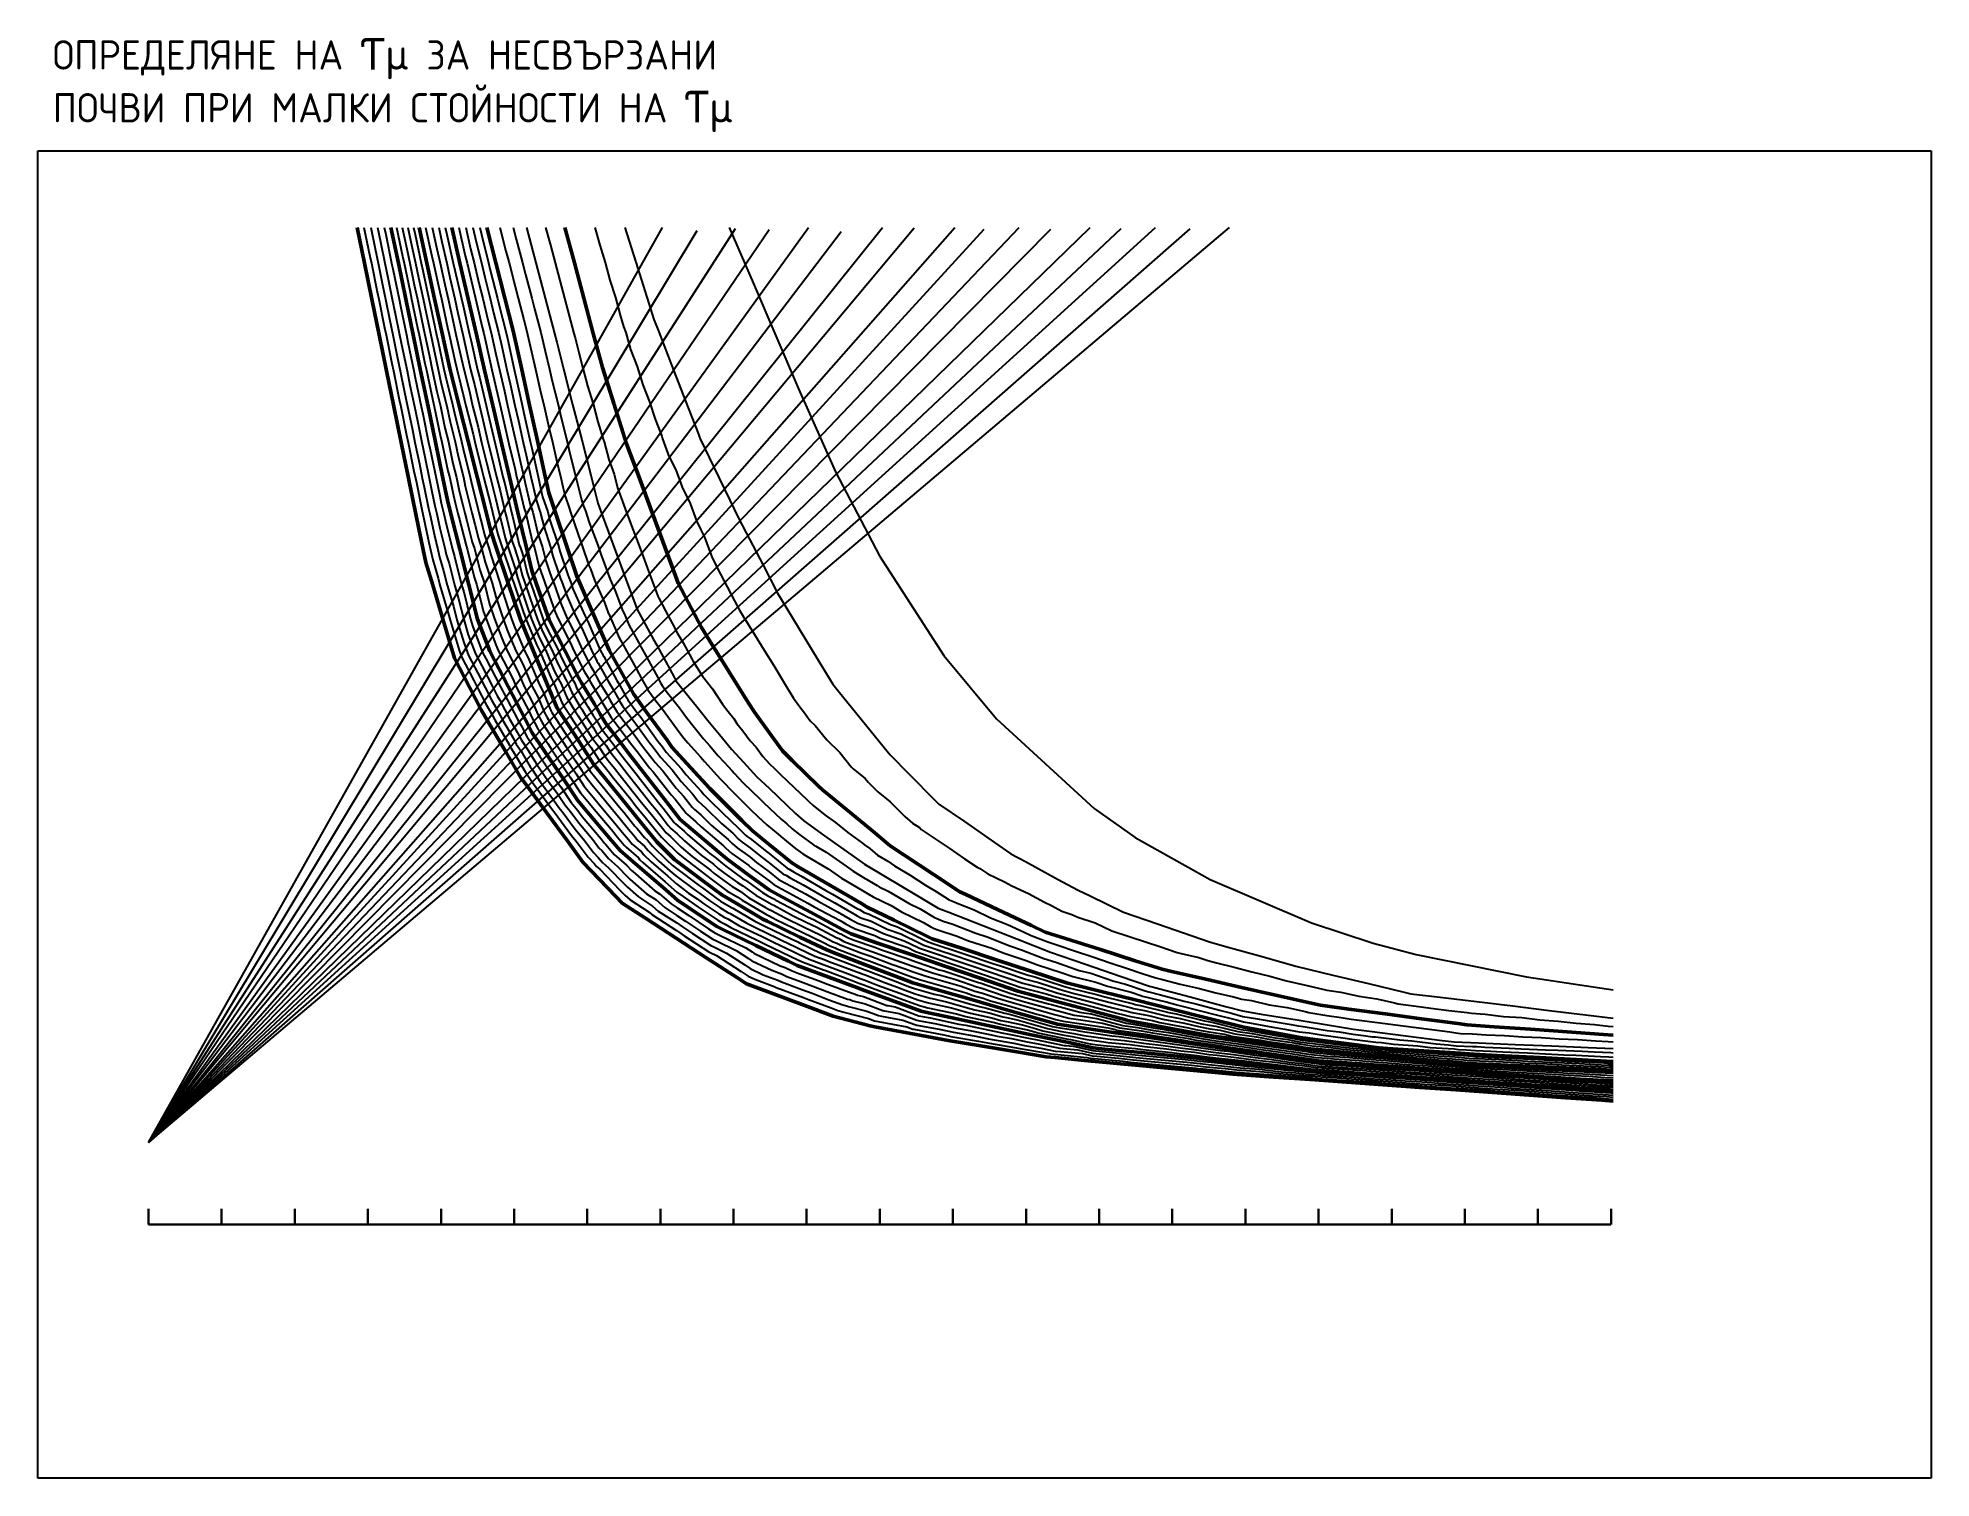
# Model space of a CAD drawing. Header units: metres. Extents: x -0.3 to 4.88, y -0.92 to 3.02.
import ezdxf

# ---------------------------------------------------------------- set-up
doc = ezdxf.new("R2010")
doc.units = ezdxf.units.M
doc.layers.add('ANNO-VP-R', color=1, linetype='Continuous', lineweight=25, transparency=0.5)
doc.layers.add('LAYER025', color=7, linetype='Continuous', lineweight=25, true_color=0xa35200)
doc.layers.add('LAYER026', color=7, linetype='Continuous', lineweight=50, true_color=0x753b00)
doc.layers.add('LAYER047', color=3, linetype='Continuous')
doc.styles.add('2mm', font='simplex.shx', dxfattribs={"width": 0.9, "height": 2})
picture_1 = doc.add_image_def('image1.jpg', size_in_pixel=(602, 422))

msp = doc.modelspace()

# ---------------------------------------------------------------- texts
at = {"layer": 'LAYER047', "insert": (-0.262, 3.0204), "char_height": 0.08, "attachment_point": 1, "style": '2mm'}
msp.add_mtext_dynamic_manual_height_columns('ОПРЕДЕЛЯНЕ НА {\\fArial|b0|i0|c0|p34;\\H1.0833x;Ƭ\\Fsimplex|c204;µ} ЗА НЕСВЪРЗАНИ ПОЧВИ ПРИ МАЛКИ СТОЙНОСТИ НА {\\fArial|b0|i0|c0|p34;\\H1.0833x;Ƭ\\Fsimplex|c204;µ} ', width=2.163559, gutter_width=10, heights=[0], dxfattribs=at)

# ---------------------------------------------------------------- linework, layer by layer
at = {"layer": 'ANNO-VP-R', "lineweight": 30, "flags": 128}
for points in [[(0, -0.2241), (0, -0.1814)], [(0.2, -0.2241), (0.2, -0.1814)], [(0.4, -0.2241), (0.4, -0.1814)], [(0.6, -0.2241), (0.6, -0.1814)], [(0.8, -0.2241), (0.8, -0.1814)], [(1, -0.2241), (1, -0.1814)], [(1.2, -0.2241), (1.2, -0.1814)], [(1.4, -0.2241), (1.4, -0.1814)], [(1.6, -0.2241), (1.6, -0.1814)], [(1.8, -0.2241), (1.8, -0.1814)], [(2, -0.2241), (2, -0.1814)], [(2.2, -0.2241), (2.2, -0.1814)], [(2.4, -0.2241), (2.4, -0.1814)], [(2.6, -0.2241), (2.6, -0.1814)], [(2.8, -0.2241), (2.8, -0.1814)], [(3, -0.2241), (3, -0.1814)], [(3.2, -0.2241), (3.2, -0.1814)], [(3.4, -0.2241), (3.4, -0.1814)], [(3.6, -0.2241), (3.6, -0.1814)], [(3.8, -0.2241), (3.8, -0.1814)], [(4, -0.2241), (4, -0.1814)], [(0, -0.2241), (3.9994, -0.2241)]]:
    msp.add_lwpolyline(points, dxfattribs=at)
at = {"layer": 'LAYER025', "color": 34, "linetype": 'Continuous', "lineweight": 25, "true_color": 0xa35200}
for points, elevation in [([(0.5893, 2.5021), (0.6054, 2.4237), (0.6095, 2.4041), (0.6255, 2.3258), (0.6296, 2.3062), (0.6457, 2.2278), (0.6497, 2.2082), (0.6658, 2.1299), (0.6698, 2.1103), (0.6859, 2.0319), (0.69, 2.0123), (0.706, 1.934), (0.7101, 1.9144), (0.7261, 1.836), (0.7302, 1.8164), (0.7327, 1.8043), (0.7488, 1.7259), (0.7507, 1.7185), (0.7667, 1.6402), (0.7716, 1.6208), (0.7772, 1.5935), (0.7921, 1.5435), (0.797, 1.5241), (0.8199, 1.4475), (0.8247, 1.4287), (0.8493, 1.346), (0.856, 1.3283), (0.8898, 1.2629), (0.8998, 1.2436), (0.9244, 1.196), (0.9378, 1.1732), (0.947, 1.1554), (0.9875, 1.0864), (0.9914, 1.0789), (0.9978, 1.0693), (1.0313, 1.0123), (1.0395, 1.0011), (1.0506, 0.9845), (1.098, 0.92), (1.1052, 0.9093), (1.1098, 0.9039), (1.1571, 0.8394), (1.1701, 0.8241), (1.2026, 0.7798), (1.2199, 0.7618), (1.2257, 0.7549), (1.2341, 0.7477), (1.2894, 0.6899), (1.3024, 0.6763), (1.3176, 0.6632), (1.3689, 0.6299), (1.3768, 0.6231), (1.4439, 0.5795), (1.4518, 0.5742), (1.4653, 0.5651), (1.5324, 0.5215), (1.5357, 0.52), (1.5538, 0.5113), (1.6209, 0.4677), (1.6404, 0.455), (1.6584, 0.4464), (1.7115, 0.4265), (1.7163, 0.4242), (1.7912, 0.3962), (1.805, 0.3911), (1.867, 0.368), (1.8857, 0.361), (1.8992, 0.3575), (1.9019, 0.3565), (1.9691, 0.3389), (1.9851, 0.333), (1.9955, 0.331), (2.0741, 0.3162), (2.0904, 0.3101), (2.0929, 0.3096), (2.1749, 0.2942), (2.1945, 0.29), (2.27, 0.2775), (2.2896, 0.2734), (2.2947, 0.2723), (2.3736, 0.2593), (2.3881, 0.2562), (2.448, 0.2463), (2.4676, 0.2422), (2.4868, 0.2404), (2.5664, 0.2329), (2.5799, 0.2301), (2.5861, 0.2295), (2.6657, 0.222), (2.6856, 0.22), (2.7653, 0.2126), (2.7852, 0.2106), (2.8649, 0.2032), (2.8772, 0.2019), (2.8847, 0.2011), (2.9552, 0.1945), (2.9751, 0.1923), (2.9843, 0.1917), (3.0641, 0.1861), (3.084, 0.1839), (3.1638, 0.1783), (3.1777, 0.1767), (3.1837, 0.1763), (3.2635, 0.1707), (3.2834, 0.1693), (3.3632, 0.1637), (3.3832, 0.1624), (3.463, 0.1567), (3.483, 0.1554), (3.5628, 0.1498), (3.5827, 0.1484), (3.6625, 0.1428), (3.6825, 0.1414), (3.7623, 0.1358), (3.7822, 0.1345), (3.862, 0.1288), (3.882, 0.1275), (3.9618, 0.1219), (3.9808, 0.1206), (4.0054, 0.1188)], 29), ([(0.6078, 2.5021), (0.6198, 2.4433), (0.628, 2.4042), (0.64, 2.3454), (0.6481, 2.3062), (0.6602, 2.2474), (0.6683, 2.2083), (0.6803, 2.1495), (0.6885, 2.1103), (0.7005, 2.0515), (0.7086, 2.0124), (0.7207, 1.9536), (0.7288, 1.9144), (0.7408, 1.8556), (0.7489, 1.8165), (0.754, 1.7922), (0.766, 1.7335), (0.7698, 1.7187), (0.7818, 1.6599), (0.7916, 1.6211), (0.7958, 1.6007), (0.807, 1.5632), (0.8168, 1.5244), (0.834, 1.4669), (0.8435, 1.4293), (0.862, 1.3673), (0.8752, 1.3321), (0.9006, 1.2829), (0.9208, 1.2443), (0.9392, 1.2087), (0.9492, 1.1915), (0.9678, 1.1561), (0.9981, 1.1043), (1.0059, 1.0893), (1.0188, 1.0701), (1.0439, 1.0273), (1.05, 1.019), (1.0723, 0.9857), (1.1078, 0.9374), (1.1222, 0.916), (1.1314, 0.9051), (1.1669, 0.8568), (1.1927, 0.8262), (1.2172, 0.793), (1.2301, 0.7795), (1.2417, 0.7658), (1.2584, 0.7513), (1.2999, 0.708), (1.3097, 0.6978), (1.34, 0.6716), (1.3784, 0.6467), (1.3943, 0.633), (1.4446, 0.6003), (1.4604, 0.5897), (1.4875, 0.5714), (1.5378, 0.5388), (1.5444, 0.5356), (1.5805, 0.5182), (1.6308, 0.4856), (1.6455, 0.4761), (1.6815, 0.4587), (1.7213, 0.4438), (1.7308, 0.4392), (1.787, 0.4182), (1.8147, 0.408), (1.8611, 0.3906), (1.8986, 0.3767), (1.9087, 0.3741), (1.9141, 0.3721), (1.9645, 0.3589), (1.9966, 0.347), (2.0044, 0.3455), (2.0633, 0.3344), (2.096, 0.3223), (2.101, 0.3212), (2.1625, 0.3097), (2.2016, 0.3014), (2.2583, 0.292), (2.2975, 0.2837), (2.3076, 0.2815), (2.3668, 0.2718), (2.3958, 0.2656), (2.4407, 0.2582), (2.4798, 0.2499), (2.4942, 0.2486), (2.554, 0.243), (2.5809, 0.2373), (2.5933, 0.236), (2.6531, 0.2305), (2.6929, 0.2264), (2.7526, 0.2209), (2.7924, 0.2169), (2.8521, 0.2113), (2.8769, 0.2088), (2.8919, 0.2072), (2.9448, 0.2022), (2.9845, 0.1979), (2.9914, 0.1974), (3.0513, 0.1932), (3.0911, 0.1888), (3.1509, 0.1846), (3.1788, 0.1815), (3.1907, 0.1807), (3.2506, 0.1765), (3.2905, 0.1738), (3.3503, 0.1696), (3.3902, 0.1669), (3.4501, 0.1627), (3.49, 0.16), (3.5498, 0.1558), (3.5898, 0.1531), (3.6496, 0.1489), (3.6895, 0.1462), (3.7494, 0.1419), (3.7893, 0.1393), (3.8491, 0.135), (3.889, 0.1323), (3.9489, 0.1281), (3.987, 0.1256), (4.0054, 0.1243)], 28), ([(0.6263, 2.5021), (0.6343, 2.4629), (0.6465, 2.4042), (0.6545, 2.365), (0.6667, 2.3062), (0.6747, 2.267), (0.6869, 2.2083), (0.6949, 2.1691), (0.7071, 2.1103), (0.7151, 2.0712), (0.7273, 2.0124), (0.7353, 1.9732), (0.7475, 1.9145), (0.7555, 1.8753), (0.7677, 1.8165), (0.7752, 1.7802), (0.7832, 1.741), (0.7889, 1.7188), (0.7969, 1.6796), (0.8116, 1.6215), (0.8144, 1.6078), (0.8219, 1.5828), (0.8366, 1.5247), (0.848, 1.4863), (0.8623, 1.4299), (0.8746, 1.3886), (0.8945, 1.3358), (0.9114, 1.303), (0.9417, 1.2451), (0.954, 1.2213), (0.9607, 1.2099), (0.9885, 1.1567), (1.0087, 1.1222), (1.0204, 1.0997), (1.0397, 1.071), (1.0565, 1.0424), (1.0606, 1.0368), (1.094, 0.987), (1.1177, 0.9548), (1.1392, 0.9227), (1.153, 0.9064), (1.1767, 0.8741), (1.2154, 0.8283), (1.2317, 0.8062), (1.2404, 0.7972), (1.2577, 0.7766), (1.2828, 0.755), (1.3104, 0.7261), (1.317, 0.7193), (1.3624, 0.6801), (1.388, 0.6634), (1.4118, 0.6428), (1.4454, 0.6211), (1.469, 0.6051), (1.5097, 0.5778), (1.5432, 0.556), (1.5532, 0.5512), (1.6072, 0.5252), (1.6408, 0.5034), (1.6505, 0.4971), (1.7046, 0.471), (1.7312, 0.4611), (1.7454, 0.4543), (1.7829, 0.4403), (1.8243, 0.4249), (1.8553, 0.4133), (1.9115, 0.3924), (1.9182, 0.3907), (1.9264, 0.3877), (1.96, 0.3789), (2.0081, 0.361), (2.0133, 0.3601), (2.0526, 0.3527), (2.1016, 0.3345), (2.1091, 0.3329), (2.1501, 0.3251), (2.2088, 0.3127), (2.2466, 0.3065), (2.3053, 0.294), (2.3206, 0.2908), (2.36, 0.2842), (2.4035, 0.275), (2.4334, 0.2701), (2.4921, 0.2576), (2.5017, 0.2567), (2.5415, 0.253), (2.5818, 0.2445), (2.6005, 0.2426), (2.6404, 0.2389), (2.7001, 0.2329), (2.7399, 0.2292), (2.7996, 0.2231), (2.8394, 0.2194), (2.8765, 0.2157), (2.8991, 0.2132), (2.9343, 0.2099), (2.994, 0.2034), (2.9986, 0.2031), (3.0385, 0.2003), (3.0981, 0.1937), (3.138, 0.1909), (3.1798, 0.1863), (3.1977, 0.1851), (3.2376, 0.1823), (3.2975, 0.1783), (3.3374, 0.1755), (3.3973, 0.1714), (3.4372, 0.1686), (3.497, 0.1646), (3.5369, 0.1618), (3.5968, 0.1577), (3.6367, 0.1549), (3.6966, 0.1509), (3.7365, 0.1481), (3.7963, 0.144), (3.8362, 0.1412), (3.8961, 0.1372), (3.936, 0.1344), (3.9931, 0.1305), (4.0054, 0.1297)], 27), ([(0.6447, 2.5021), (0.6487, 2.4825), (0.6649, 2.4042), (0.669, 2.3846), (0.6852, 2.3062), (0.6892, 2.2866), (0.7054, 2.2083), (0.7095, 2.1887), (0.7257, 2.1104), (0.7297, 2.0908), (0.7459, 2.0125), (0.7499, 1.9929), (0.7662, 1.9145), (0.7702, 1.8949), (0.7864, 1.8166), (0.7964, 1.7681), (0.8005, 1.7485), (0.808, 1.719), (0.812, 1.6994), (0.8316, 1.6218), (0.833, 1.615), (0.8367, 1.6025), (0.8564, 1.525), (0.8621, 1.5058), (0.8811, 1.4306), (0.8873, 1.4099), (0.9138, 1.3395), (0.9223, 1.3231), (0.9626, 1.2459), (0.9688, 1.234), (0.9721, 1.2283), (1.0092, 1.1574), (1.0193, 1.1401), (1.035, 1.1101), (1.0607, 1.0718), (1.069, 1.0575), (1.0711, 1.0547), (1.1157, 0.9883), (1.1275, 0.9722), (1.1562, 0.9294), (1.1746, 0.9076), (1.1864, 0.8915), (1.2381, 0.8304), (1.2462, 0.8194), (1.2506, 0.8148), (1.2737, 0.7875), (1.3071, 0.7586), (1.321, 0.7442), (1.3242, 0.7408), (1.3848, 0.6885), (1.3976, 0.6801), (1.4293, 0.6527), (1.4461, 0.6418), (1.4777, 0.6206), (1.5318, 0.5841), (1.5486, 0.5732), (1.5619, 0.5668), (1.6339, 0.5321), (1.6507, 0.5212), (1.6556, 0.5181), (1.7277, 0.4834), (1.741, 0.4784), (1.76, 0.4693), (1.7787, 0.4623), (1.8339, 0.4418), (1.8494, 0.436), (1.9244, 0.4082), (1.9278, 0.4073), (1.9386, 0.4033), (1.9554, 0.3989), (2.0196, 0.3751), (2.0222, 0.3746), (2.0418, 0.3709), (2.1072, 0.3466), (2.1172, 0.3445), (2.1377, 0.3406), (2.216, 0.324), (2.2349, 0.3209), (2.3131, 0.3043), (2.3335, 0.3), (2.3532, 0.2967), (2.4111, 0.2844), (2.4261, 0.282), (2.5044, 0.2654), (2.5092, 0.2649), (2.5291, 0.2631), (2.5828, 0.2517), (2.6078, 0.2492), (2.6277, 0.2473), (2.7073, 0.2393), (2.7272, 0.2374), (2.8068, 0.2294), (2.8267, 0.2276), (2.8762, 0.2226), (2.9063, 0.2193), (2.9239, 0.2176), (3.0034, 0.2089), (3.0057, 0.2088), (3.0257, 0.2074), (3.1052, 0.1987), (3.1251, 0.1973), (3.1808, 0.1912), (3.2048, 0.1896), (3.2247, 0.1881), (3.3045, 0.1828), (3.3245, 0.1814), (3.4043, 0.176), (3.4242, 0.1746), (3.5041, 0.1692), (3.524, 0.1678), (3.6038, 0.1624), (3.6238, 0.161), (3.7036, 0.1556), (3.7236, 0.1542), (3.8034, 0.1488), (3.8233, 0.1474), (3.9031, 0.142), (3.9231, 0.1406), (3.9993, 0.1355), (4.0054, 0.1351)], 26), ([(0.6786, 2.5021), (0.6948, 2.4238), (0.699, 2.4042), (0.7153, 2.3259), (0.7195, 2.3063), (0.7357, 2.228), (0.74, 2.2085), (0.7562, 2.1301), (0.7602, 2.1116), (0.7765, 2.0332), (0.7816, 2.0129), (0.7978, 1.9345), (0.8027, 1.9151), (0.8189, 1.8368), (0.8238, 1.8174), (0.8339, 1.7689), (0.8388, 1.7495), (0.8463, 1.72), (0.8489, 1.7095), (0.8685, 1.632), (0.8715, 1.6232), (0.8911, 1.5457), (0.8974, 1.5267), (0.9165, 1.4515), (0.9232, 1.4315), (0.9497, 1.361), (0.957, 1.3436), (0.9973, 1.2663), (1.005, 1.2479), (1.042, 1.177), (1.0473, 1.1644), (1.0629, 1.1344), (1.0664, 1.1291), (1.0921, 1.0907), (1.103, 1.0739), (1.1475, 1.0075), (1.1533, 0.9986), (1.1819, 0.9559), (1.1879, 0.9485), (1.2063, 0.9267), (1.2189, 0.9112), (1.2706, 0.8501), (1.2782, 0.8407), (1.3013, 0.8133), (1.3063, 0.8073), (1.3398, 0.7784), (1.3432, 0.7743), (1.353, 0.7647), (1.4135, 0.7124), (1.4453, 0.6849), (1.462, 0.6723), (1.4935, 0.6511), (1.5026, 0.6443), (1.5567, 0.6078), (1.5642, 0.6034), (1.5775, 0.597), (1.5925, 0.5881), (1.6646, 0.5534), (1.6669, 0.5523), (1.6849, 0.5436), (1.757, 0.5089), (1.7759, 0.4998), (1.7906, 0.4927), (1.8458, 0.4722), (1.8493, 0.4709), (1.9243, 0.4431), (1.943, 0.4359), (1.9539, 0.4319), (1.9726, 0.4248), (2.0367, 0.401), (2.043, 0.3986), (2.1084, 0.3743), (2.1211, 0.3707), (2.1312, 0.3685), (2.2094, 0.3519), (2.2287, 0.3464), (2.2354, 0.3445), (2.3137, 0.3279), (2.3261, 0.3243), (2.3465, 0.32), (2.4044, 0.3077), (2.4236, 0.3022), (2.4322, 0.2998), (2.5105, 0.2832), (2.5214, 0.2816), (2.5752, 0.2702), (2.595, 0.2673), (2.6199, 0.2648), (2.6995, 0.2568), (2.7193, 0.2539), (2.7989, 0.2459), (2.8187, 0.2431), (2.8682, 0.2381), (2.888, 0.2352), (2.9181, 0.2319), (2.9976, 0.2232), (3.0174, 0.2204), (3.0969, 0.2117), (3.1167, 0.2088), (3.1724, 0.2027), (3.1866, 0.2007), (3.2105, 0.199), (3.2161, 0.1987), (3.296, 0.1933), (3.3159, 0.1919), (3.3957, 0.1865), (3.4157, 0.1852), (3.4955, 0.1798), (3.5155, 0.1784), (3.5953, 0.1731), (3.6152, 0.1717), (3.6951, 0.1663), (3.715, 0.165), (3.7948, 0.1596), (3.8148, 0.1582), (3.8946, 0.1529), (3.9146, 0.1515), (3.9907, 0.1464), (4.0054, 0.1454)], 24), ([(0.694, 2.5021), (0.7061, 2.4433), (0.7146, 2.4043), (0.7268, 2.3455), (0.7353, 2.3064), (0.7475, 2.2477), (0.7559, 2.2086), (0.7681, 2.1498), (0.7762, 2.1127), (0.7883, 2.0539), (0.7986, 2.0132), (0.8108, 1.9545), (0.8206, 1.9157), (0.8328, 1.8569), (0.8425, 1.8181), (0.8501, 1.7818), (0.8599, 1.743), (0.8655, 1.7208), (0.8707, 1.6999), (0.8855, 1.6418), (0.8913, 1.6243), (0.9061, 1.5661), (0.9187, 1.5282), (0.933, 1.4717), (0.9464, 1.4318), (0.9663, 1.3789), (0.9808, 1.344), (1.0111, 1.2861), (1.0264, 1.2491), (1.0542, 1.196), (1.0647, 1.1707), (1.0764, 1.1483), (1.0833, 1.1376), (1.1026, 1.1088), (1.1243, 1.0752), (1.1578, 1.0254), (1.1692, 1.0077), (1.1907, 0.9756), (1.2026, 0.9609), (1.2164, 0.9446), (1.2416, 0.9135), (1.2803, 0.8677), (1.2956, 0.8488), (1.313, 0.8283), (1.323, 0.8162), (1.348, 0.7945), (1.3549, 0.7863), (1.3745, 0.7671), (1.4199, 0.7279), (1.4437, 0.7073), (1.4771, 0.6821), (1.5008, 0.6661), (1.5188, 0.6525), (1.5594, 0.6252), (1.5744, 0.6163), (1.5843, 0.6115), (1.6145, 0.5937), (1.6686, 0.5677), (1.6731, 0.5656), (1.7091, 0.5482), (1.7631, 0.5222), (1.7774, 0.5153), (1.8067, 0.5012), (1.8481, 0.4858), (1.8551, 0.4831), (1.9114, 0.4623), (1.9487, 0.448), (1.9569, 0.445), (1.9942, 0.4307), (2.0423, 0.4129), (2.055, 0.408), (2.104, 0.3899), (2.1295, 0.3826), (2.137, 0.381), (2.1957, 0.3685), (2.2341, 0.3575), (2.2477, 0.3536), (2.3064, 0.3412), (2.3313, 0.334), (2.3465, 0.3308), (2.39, 0.3216), (2.4284, 0.3106), (2.4456, 0.3057), (2.5043, 0.2932), (2.5262, 0.29), (2.5665, 0.2815), (2.6061, 0.2758), (2.6248, 0.2739), (2.6845, 0.2679), (2.7241, 0.2622), (2.7838, 0.2562), (2.8234, 0.2504), (2.8605, 0.2467), (2.9001, 0.241), (2.9227, 0.2385), (2.9823, 0.232), (3.0219, 0.2263), (3.0815, 0.2197), (3.1211, 0.214), (3.1629, 0.2094), (3.1913, 0.2053), (3.2092, 0.2041), (3.2205, 0.2034), (3.2804, 0.1993), (3.3203, 0.1966), (3.3801, 0.1926), (3.4201, 0.1899), (3.4799, 0.1858), (3.5198, 0.1831), (3.5797, 0.1791), (3.6196, 0.1763), (3.6795, 0.1723), (3.7194, 0.1696), (3.7792, 0.1656), (3.8191, 0.1628), (3.879, 0.1588), (3.9189, 0.1561), (3.976, 0.1522), (4.0054, 0.1502)], 23), ([(0.7094, 2.5021), (0.7175, 2.4629), (0.7302, 2.4043), (0.7383, 2.3651), (0.7511, 2.3065), (0.7592, 2.2673), (0.7719, 2.2087), (0.78, 2.1695), (0.7921, 2.1138), (0.8002, 2.0747), (0.8156, 2.0136), (0.8238, 1.9744), (0.8384, 1.9162), (0.8466, 1.8771), (0.8612, 1.8189), (0.8663, 1.7946), (0.8809, 1.7365), (0.8847, 1.7217), (0.8926, 1.6904), (0.9024, 1.6516), (0.9112, 1.6253), (0.921, 1.5865), (0.94, 1.5296), (0.9496, 1.492), (0.9696, 1.432), (0.9829, 1.3968), (1.0047, 1.3444), (1.0248, 1.3058), (1.0478, 1.2504), (1.0664, 1.2149), (1.0821, 1.1771), (1.0899, 1.1621), (1.1002, 1.1461), (1.1131, 1.127), (1.1457, 1.0766), (1.168, 1.0434), (1.1852, 1.0168), (1.1995, 0.9954), (1.2173, 0.9734), (1.2265, 0.9625), (1.2643, 0.9158), (1.2901, 0.8853), (1.313, 0.8569), (1.3246, 0.8432), (1.3396, 0.8251), (1.3563, 0.8107), (1.3666, 0.7983), (1.396, 0.7695), (1.4262, 0.7433), (1.4421, 0.7296), (1.4922, 0.6918), (1.508, 0.6812), (1.5351, 0.6607), (1.5621, 0.6425), (1.5846, 0.6293), (1.5912, 0.6261), (1.6365, 0.5994), (1.6725, 0.582), (1.6792, 0.5788), (1.7333, 0.5527), (1.7693, 0.5354), (1.7788, 0.5308), (1.8228, 0.5096), (1.8504, 0.4994), (1.8609, 0.4954), (1.8984, 0.4815), (1.9544, 0.4601), (1.9599, 0.4581), (2.0159, 0.4367), (2.048, 0.4248), (2.0669, 0.4175), (2.0996, 0.4054), (2.1378, 0.3945), (2.1428, 0.3934), (2.182, 0.3851), (2.2396, 0.3686), (2.26, 0.3627), (2.2991, 0.3544), (2.3364, 0.3438), (2.3466, 0.3416), (2.3756, 0.3355), (2.4333, 0.3189), (2.459, 0.3116), (2.4982, 0.3032), (2.531, 0.2985), (2.5579, 0.2928), (2.6173, 0.2842), (2.6297, 0.283), (2.6695, 0.279), (2.7289, 0.2704), (2.7687, 0.2664), (2.8281, 0.2578), (2.8528, 0.2553), (2.9122, 0.2467), (2.9273, 0.2451), (2.967, 0.2407), (3.0264, 0.2321), (3.0662, 0.2278), (3.1256, 0.2192), (3.1534, 0.2162), (3.196, 0.21), (3.208, 0.2092), (3.2249, 0.2081), (3.2648, 0.2054), (3.3246, 0.2013), (3.3646, 0.1986), (3.4244, 0.1945), (3.4643, 0.1918), (3.5242, 0.1878), (3.5641, 0.1851), (3.624, 0.181), (3.6639, 0.1783), (3.7237, 0.1742), (3.7636, 0.1715), (3.8235, 0.1675), (3.8634, 0.1648), (3.9233, 0.1607), (3.9614, 0.1581), (4.0054, 0.1551)], 22), ([(0.7248, 2.5021), (0.7289, 2.4825), (0.7458, 2.4043), (0.7499, 2.3848), (0.7669, 2.3066), (0.7709, 2.287), (0.7879, 2.2088), (0.7919, 2.1892), (0.8081, 2.115), (0.8121, 2.0954), (0.8327, 2.0139), (0.8367, 1.9943), (0.8563, 1.9168), (0.8604, 1.8972), (0.8799, 1.8196), (0.8824, 1.8075), (0.902, 1.7299), (0.9039, 1.7225), (0.9144, 1.6808), (0.9193, 1.6614), (0.9311, 1.6264), (0.936, 1.607), (0.9613, 1.5311), (0.9661, 1.5123), (0.9929, 1.4323), (0.9995, 1.4147), (1.0285, 1.3448), (1.0386, 1.3255), (1.0693, 1.2516), (1.0785, 1.2339), (1.0994, 1.1835), (1.1034, 1.176), (1.1172, 1.1547), (1.1236, 1.1451), (1.1671, 1.0779), (1.1782, 1.0613), (1.2011, 1.0259), (1.2083, 1.0152), (1.232, 0.9858), (1.2367, 0.9803), (1.2869, 0.9181), (1.2999, 0.9029), (1.3305, 0.865), (1.3363, 0.8582), (1.3562, 0.8341), (1.3646, 0.8268), (1.3783, 0.8103), (1.4174, 0.7719), (1.4326, 0.7588), (1.4405, 0.752), (1.5073, 0.7015), (1.5152, 0.6962), (1.5513, 0.669), (1.5648, 0.6599), (1.5948, 0.6422), (1.5981, 0.6406), (1.6585, 0.605), (1.6765, 0.5964), (1.6854, 0.592), (1.7575, 0.5573), (1.7755, 0.5486), (1.7803, 0.5463), (1.8389, 0.5181), (1.8527, 0.513), (1.8666, 0.5076), (1.8854, 0.5007), (1.9601, 0.4721), (1.9628, 0.4711), (2.0376, 0.4426), (2.0536, 0.4366), (2.0789, 0.427), (2.0952, 0.4209), (2.1461, 0.4063), (2.1486, 0.4058), (2.1682, 0.4017), (2.2451, 0.3796), (2.2723, 0.3719), (2.2918, 0.3677), (2.3416, 0.3535), (2.3467, 0.3524), (2.3612, 0.3493), (2.4381, 0.3273), (2.4724, 0.3174), (2.492, 0.3133), (2.5358, 0.307), (2.5492, 0.3041), (2.6284, 0.2927), (2.6346, 0.2921), (2.6545, 0.29), (2.7337, 0.2786), (2.7536, 0.2766), (2.8328, 0.2652), (2.8452, 0.2639), (2.9243, 0.2525), (2.9319, 0.2517), (2.9517, 0.2495), (3.0309, 0.238), (3.0508, 0.2359), (3.13, 0.2244), (3.1439, 0.2229), (3.2007, 0.2147), (3.2067, 0.2143), (3.2292, 0.2128), (3.2492, 0.2114), (3.329, 0.206), (3.349, 0.2046), (3.4288, 0.1992), (3.4487, 0.1978), (3.5286, 0.1924), (3.5485, 0.1911), (3.6283, 0.1856), (3.6483, 0.1843), (3.7281, 0.1788), (3.748, 0.1775), (3.8279, 0.1721), (3.8478, 0.1707), (3.9276, 0.1653), (3.9467, 0.164), (4.0054, 0.16)], 21), ([(0.758, 2.5021), (0.775, 2.4239), (0.7795, 2.4044), (0.7965, 2.3263), (0.801, 2.3068), (0.8179, 2.2286), (0.8224, 2.2091), (0.8385, 2.1348), (0.843, 2.1153), (0.8636, 2.0339), (0.8681, 2.0144), (0.8877, 1.9368), (0.8926, 1.9156), (0.9121, 1.838), (0.9164, 1.8203), (0.9359, 1.7428), (0.9406, 1.7233), (0.9511, 1.6815), (0.9558, 1.6621), (0.9675, 1.6271), (0.9928, 1.5512), (0.9958, 1.5389), (0.9982, 1.532), (1.025, 1.452), (1.032, 1.4319), (1.061, 1.362), (1.0695, 1.3453), (1.1002, 1.2714), (1.1077, 1.2566), (1.1095, 1.2537), (1.1304, 1.2033), (1.1372, 1.1919), (1.151, 1.1706), (1.1544, 1.1648), (1.1979, 1.0976), (1.2009, 1.0926), (1.2095, 1.0814), (1.2324, 1.0459), (1.2368, 1.0402), (1.2605, 1.0108), (1.2684, 1.0007), (1.3187, 0.9385), (1.331, 0.9227), (1.3616, 0.8849), (1.3816, 0.8608), (1.3891, 0.851), (1.4028, 0.8345), (1.4087, 0.8295), (1.4478, 0.7911), (1.4631, 0.7782), (1.5299, 0.7278), (1.5343, 0.7241), (1.5704, 0.6968), (1.5819, 0.6884), (1.6119, 0.6708), (1.6235, 0.6623), (1.6839, 0.6267), (1.6888, 0.624), (1.6977, 0.6197), (1.7153, 0.6102), (1.7874, 0.5755), (1.846, 0.5473), (1.8636, 0.5378), (1.8776, 0.5325), (1.8822, 0.53), (1.9569, 0.5014), (1.9709, 0.4966), (2.0456, 0.4681), (2.0645, 0.4616), (2.0898, 0.452), (2.1087, 0.4455), (2.1596, 0.4309), (2.2366, 0.4089), (2.2555, 0.4024), (2.2826, 0.3946), (2.303, 0.3876), (2.3528, 0.3734), (2.4297, 0.3514), (2.4475, 0.3466), (2.4819, 0.3368), (2.5012, 0.3316), (2.545, 0.3253), (2.6242, 0.3139), (2.6435, 0.3087), (2.648, 0.3075), (2.7272, 0.2961), (2.7423, 0.2933), (2.8214, 0.2819), (2.8411, 0.2783), (2.8515, 0.2764), (2.9307, 0.2649), (2.94, 0.2636), (3.0192, 0.2522), (3.039, 0.2493), (3.1182, 0.2379), (3.138, 0.235), (3.1427, 0.2344), (3.1995, 0.2262), (3.2147, 0.2248), (3.2372, 0.2232), (3.317, 0.2178), (3.337, 0.216), (3.4168, 0.2105), (3.4367, 0.2087), (3.5165, 0.2033), (3.5364, 0.2014), (3.55, 0.2002), (3.6298, 0.1948), (3.6362, 0.1945), (3.716, 0.189), (3.736, 0.1882), (3.8158, 0.1827), (3.8358, 0.1818), (3.9156, 0.1764), (3.9356, 0.1755), (3.9943, 0.1715), (4.0054, 0.171)], 19), ([(0.7758, 2.5021), (0.7886, 2.4435), (0.7976, 2.4045), (0.8103, 2.3459), (0.8193, 2.3069), (0.832, 2.2482), (0.841, 2.2093), (0.8531, 2.1536), (0.8621, 2.1146), (0.8775, 2.0535), (0.8865, 2.0145), (0.9012, 1.9563), (0.9109, 1.9139), (0.9256, 1.8557), (0.9341, 1.8203), (0.9488, 1.7621), (0.958, 1.7232), (0.9659, 1.6919), (0.9752, 1.653), (0.984, 1.6267), (1.003, 1.5698), (1.0089, 1.5451), (1.0138, 1.5313), (1.0338, 1.4713), (1.0479, 1.4311), (1.0697, 1.3787), (1.0867, 1.3454), (1.1097, 1.29), (1.1248, 1.2604), (1.1282, 1.2546), (1.1439, 1.2168), (1.1575, 1.1939), (1.1678, 1.1779), (1.1747, 1.1663), (1.2073, 1.116), (1.2133, 1.1059), (1.2305, 1.0835), (1.2477, 1.0569), (1.2565, 1.0455), (1.2743, 1.0234), (1.29, 1.0032), (1.3277, 0.9566), (1.3523, 0.925), (1.3753, 0.8966), (1.3903, 0.8785), (1.4054, 0.8591), (1.4157, 0.8467), (1.4274, 0.8368), (1.4568, 0.808), (1.4873, 0.7821), (1.5374, 0.7443), (1.5461, 0.7369), (1.5732, 0.7164), (1.5963, 0.6996), (1.6187, 0.6864), (1.6421, 0.6694), (1.6873, 0.6427), (1.6971, 0.6374), (1.7038, 0.6342), (1.739, 0.6152), (1.7931, 0.5892), (1.837, 0.568), (1.8723, 0.549), (1.8827, 0.545), (1.892, 0.5401), (1.948, 0.5186), (1.9759, 0.5091), (2.032, 0.4877), (2.0698, 0.4747), (2.0888, 0.4675), (2.1266, 0.4545), (2.1648, 0.4436), (2.2225, 0.4271), (2.2603, 0.4141), (2.2807, 0.4083), (2.3216, 0.3943), (2.3589, 0.3836), (2.4166, 0.3671), (2.4521, 0.3576), (2.4779, 0.3502), (2.5166, 0.3399), (2.5494, 0.3352), (2.6088, 0.3266), (2.6474, 0.3163), (2.6565, 0.3139), (2.7159, 0.3053), (2.746, 0.2998), (2.8054, 0.2912), (2.8447, 0.284), (2.8656, 0.2802), (2.9249, 0.2716), (2.9436, 0.269), (3.003, 0.2604), (3.0426, 0.2547), (3.1019, 0.2461), (3.1415, 0.2405), (3.151, 0.2391), (3.1936, 0.2329), (3.2239, 0.2302), (3.2408, 0.229), (3.3007, 0.2249), (3.3405, 0.2213), (3.4004, 0.2172), (3.4402, 0.2136), (3.5001, 0.2095), (3.5399, 0.2058), (3.5671, 0.2033), (3.6269, 0.1993), (3.6397, 0.1987), (3.6995, 0.1946), (3.7395, 0.1928), (3.7993, 0.1888), (3.8393, 0.187), (3.8992, 0.1829), (3.9391, 0.1811), (3.9832, 0.1781), (4.0054, 0.1771)], 18), ([(0.7937, 2.5021), (0.8021, 2.463), (0.8156, 2.4045), (0.8241, 2.3655), (0.8376, 2.307), (0.8461, 2.2679), (0.8596, 2.2094), (0.8676, 2.1723), (0.8811, 2.1138), (0.8914, 2.0731), (0.9049, 2.0146), (0.9146, 1.9759), (0.9293, 1.9122), (0.9391, 1.8734), (0.9518, 1.8202), (0.9616, 1.7815), (0.9755, 1.7231), (0.9808, 1.7022), (0.9947, 1.6438), (1.0006, 1.6263), (1.0132, 1.5884), (1.0221, 1.5514), (1.0293, 1.5307), (1.0427, 1.4907), (1.0638, 1.4304), (1.0783, 1.3955), (1.1039, 1.3455), (1.1192, 1.3085), (1.1419, 1.2641), (1.147, 1.2554), (1.1575, 1.2302), (1.1778, 1.1959), (1.1847, 1.1853), (1.195, 1.1679), (1.2167, 1.1343), (1.2257, 1.1192), (1.2515, 1.0856), (1.263, 1.0678), (1.2762, 1.0507), (1.288, 1.036), (1.3116, 1.0057), (1.3368, 0.9746), (1.3737, 0.9273), (1.389, 0.9084), (1.399, 0.8963), (1.4216, 0.8672), (1.4285, 0.8589), (1.4461, 0.844), (1.4657, 0.8248), (1.5114, 0.786), (1.5448, 0.7608), (1.558, 0.7497), (1.576, 0.736), (1.6106, 0.7108), (1.6256, 0.702), (1.6606, 0.6765), (1.6908, 0.6587), (1.7054, 0.6508), (1.7099, 0.6486), (1.7628, 0.6202), (1.7988, 0.6028), (1.8281, 0.5887), (1.8809, 0.5603), (1.8879, 0.5576), (1.9018, 0.5501), (1.9392, 0.5359), (1.981, 0.5215), (2.0184, 0.5073), (2.0751, 0.4878), (2.0878, 0.483), (2.1445, 0.4636), (2.17, 0.4563), (2.2084, 0.4453), (2.2652, 0.4258), (2.2788, 0.4219), (2.3401, 0.4009), (2.365, 0.3938), (2.4034, 0.3828), (2.4568, 0.3686), (2.474, 0.3637), (2.5319, 0.3482), (2.5538, 0.3451), (2.5934, 0.3393), (2.6514, 0.3239), (2.665, 0.3203), (2.7046, 0.3145), (2.7497, 0.3063), (2.7893, 0.3006), (2.8484, 0.2898), (2.8796, 0.284), (2.9192, 0.2783), (2.9471, 0.2743), (2.9867, 0.2686), (3.0461, 0.2601), (3.0857, 0.2544), (3.1451, 0.2459), (3.1593, 0.2438), (3.1877, 0.2397), (3.2332, 0.2356), (3.2445, 0.2348), (3.2844, 0.2321), (3.3441, 0.2266), (3.384, 0.2239), (3.4438, 0.2184), (3.4837, 0.2157), (3.5434, 0.2102), (3.5841, 0.2065), (3.6241, 0.2038), (3.6431, 0.2029), (3.683, 0.2002), (3.743, 0.1975), (3.7829, 0.1948), (3.8428, 0.1921), (3.8827, 0.1894), (3.9427, 0.1867), (3.972, 0.1847), (4.0054, 0.1832)], 17), ([(0.8115, 2.5021), (0.8157, 2.4826), (0.8337, 2.4046), (0.8379, 2.3851), (0.8559, 2.3071), (0.8602, 2.2876), (0.8781, 2.2096), (0.8822, 2.191), (0.9001, 2.1131), (0.9053, 2.0927), (0.9232, 2.0148), (0.9281, 1.9954), (0.9477, 1.9104), (0.9526, 1.891), (0.9695, 1.8202), (0.9744, 1.8008), (0.993, 1.723), (0.9956, 1.7125), (1.0142, 1.6347), (1.0171, 1.626), (1.0234, 1.607), (1.0352, 1.5576), (1.0449, 1.53), (1.0516, 1.51), (1.0798, 1.4297), (1.087, 1.4122), (1.121, 1.3455), (1.1287, 1.3271), (1.1589, 1.2678), (1.1658, 1.2562), (1.171, 1.2436), (1.1981, 1.1979), (1.2016, 1.1926), (1.2153, 1.1695), (1.2262, 1.1527), (1.2382, 1.1325), (1.2726, 1.0877), (1.2783, 1.0788), (1.2959, 1.056), (1.3018, 1.0486), (1.3333, 1.0082), (1.3458, 0.9927), (1.395, 0.9296), (1.4026, 0.9201), (1.4076, 0.9141), (1.4379, 0.8753), (1.4413, 0.8711), (1.4648, 0.8512), (1.4746, 0.8416), (1.5356, 0.7899), (1.5523, 0.7773), (1.5698, 0.7625), (1.5789, 0.7556), (1.6249, 0.722), (1.6324, 0.7176), (1.6791, 0.6836), (1.6942, 0.6747), (1.7138, 0.6641), (1.716, 0.6631), (1.7865, 0.6252), (1.8045, 0.6165), (1.8191, 0.6094), (1.8896, 0.5715), (1.8931, 0.5702), (1.9116, 0.5602), (1.9303, 0.5531), (1.9861, 0.534), (2.0048, 0.5269), (2.0804, 0.5009), (2.0868, 0.4985), (2.1624, 0.4726), (2.1752, 0.469), (2.1944, 0.4635), (2.2701, 0.4375), (2.2769, 0.4356), (2.3586, 0.4076), (2.3711, 0.404), (2.3903, 0.3985), (2.4614, 0.3796), (2.47, 0.3771), (2.5473, 0.3565), (2.5582, 0.3549), (2.578, 0.3521), (2.6553, 0.3315), (2.6735, 0.3266), (2.6933, 0.3238), (2.7535, 0.3128), (2.7733, 0.3099), (2.852, 0.2955), (2.8936, 0.2879), (2.9134, 0.285), (2.9507, 0.2797), (2.9705, 0.2768), (3.0497, 0.2655), (3.0695, 0.2626), (3.1487, 0.2513), (3.1676, 0.2486), (3.1818, 0.2465), (3.2424, 0.241), (3.2481, 0.2406), (3.268, 0.2392), (3.3477, 0.2319), (3.3676, 0.2306), (3.4473, 0.2233), (3.4673, 0.2219), (3.5469, 0.2146), (3.6012, 0.2096), (3.6212, 0.2083), (3.6466, 0.2071), (3.6666, 0.2058), (3.7465, 0.2022), (3.7665, 0.2008), (3.8464, 0.1972), (3.8663, 0.1959), (3.9462, 0.1923), (3.9609, 0.1913), (4.0054, 0.1893)], 16), ([(0.8485, 2.5021), (0.8664, 2.4241), (0.8714, 2.4048), (0.8894, 2.3268), (0.8943, 2.3074), (0.9123, 2.2295), (0.9168, 2.2118), (0.9348, 2.1338), (0.9394, 2.1126), (0.9574, 2.0346), (0.9617, 2.0151), (0.9813, 1.9302), (0.9856, 1.9106), (1.0025, 1.8398), (1.0068, 1.8203), (1.0088, 1.8114), (1.0273, 1.7336), (1.0308, 1.7232), (1.0494, 1.6454), (1.0557, 1.6265), (1.0675, 1.5771), (1.073, 1.5609), (1.0826, 1.5333), (1.0838, 1.5306), (1.112, 1.4503), (1.12, 1.4319), (1.154, 1.3653), (1.1626, 1.3458), (1.1928, 1.2866), (1.1997, 1.275), (1.2088, 1.2586), (1.2359, 1.2129), (1.2401, 1.2053), (1.2538, 1.1822), (1.2658, 1.162), (1.2724, 1.1528), (1.3068, 1.108), (1.3185, 1.0918), (1.3361, 1.0689), (1.3675, 1.0285), (1.3702, 1.0248), (1.3806, 1.0135), (1.4298, 0.9503), (1.4401, 0.9392), (1.4703, 0.9003), (1.4737, 0.8969), (1.4972, 0.877), (1.5114, 0.8629), (1.5724, 0.8112), (1.5781, 0.8055), (1.5956, 0.7907), (1.6417, 0.7571), (1.651, 0.7495), (1.6977, 0.7155), (1.71, 0.7054), (1.7296, 0.6949), (1.7331, 0.6928), (1.8036, 0.6549), (1.8208, 0.6448), (1.8913, 0.607), (1.9085, 0.5969), (1.9271, 0.5869), (1.9303, 0.585), (1.9861, 0.5659), (2.0007, 0.5588), (2.0764, 0.5329), (2.0944, 0.5241), (2.0973, 0.5227), (2.173, 0.4968), (2.1889, 0.4915), (2.2646, 0.4656), (2.2836, 0.4594), (2.3653, 0.4314), (2.3843, 0.4251), (2.4554, 0.4062), (2.475, 0.3998), (2.5523, 0.3792), (2.5711, 0.3745), (2.6484, 0.3539), (2.6678, 0.349), (2.686, 0.3442), (2.7462, 0.3332), (2.7656, 0.3283), (2.8443, 0.3139), (2.8637, 0.3091), (2.9053, 0.3015), (2.9426, 0.2961), (2.9625, 0.2911), (3.0417, 0.2798), (3.0609, 0.2762), (3.1401, 0.2649), (3.1517, 0.2627), (3.1706, 0.26), (3.1788, 0.259), (3.2394, 0.2534), (3.2592, 0.2508), (3.3389, 0.2435), (3.354, 0.2416), (3.3587, 0.2413), (3.4384, 0.234), (3.4583, 0.2326), (3.538, 0.2253), (3.558, 0.224), (3.6123, 0.219), (3.6197, 0.2185), (3.6452, 0.2174), (3.6577, 0.2167), (3.7376, 0.2131), (3.7576, 0.2121), (3.8375, 0.2085), (3.8575, 0.2075), (3.9374, 0.2039), (3.9574, 0.2029), (4.0018, 0.2009), (4.0054, 0.2007)], 14), ([(0.8676, 2.5021), (0.8811, 2.4436), (0.891, 2.4049), (0.9045, 2.3464), (0.9144, 2.3077), (0.9279, 2.2492), (0.9369, 2.2138), (0.9504, 2.1553), (0.9597, 2.1129), (0.9732, 2.0544), (0.9818, 2.0154), (0.9965, 1.9516), (1.0051, 1.9126), (1.0178, 1.8594), (1.0264, 1.8204), (1.0303, 1.8026), (1.0442, 1.7443), (1.0512, 1.7236), (1.0651, 1.6652), (1.0778, 1.6273), (1.0867, 1.5903), (1.0976, 1.5579), (1.1048, 1.5372), (1.1072, 1.5319), (1.1283, 1.4716), (1.1443, 1.4349), (1.1699, 1.3849), (1.1869, 1.346), (1.2096, 1.3016), (1.2148, 1.2929), (1.2329, 1.2601), (1.2533, 1.2258), (1.2617, 1.2106), (1.272, 1.1933), (1.2809, 1.1781), (1.2942, 1.1598), (1.32, 1.1262), (1.3434, 1.0937), (1.3566, 1.0766), (1.3802, 1.0463), (1.3855, 1.0389), (1.4064, 1.0162), (1.4432, 0.9688), (1.4638, 0.9465), (1.4865, 0.9173), (1.4933, 0.9105), (1.5109, 0.8956), (1.5393, 0.8674), (1.5851, 0.8286), (1.5965, 0.8173), (1.6096, 0.8062), (1.6442, 0.7809), (1.6627, 0.7658), (1.6977, 0.7403), (1.7223, 0.7202), (1.737, 0.7123), (1.7441, 0.7082), (1.7969, 0.6797), (1.8315, 0.6596), (1.8843, 0.6311), (1.9189, 0.611), (1.9327, 0.6035), (1.9392, 0.5997), (1.981, 0.5854), (2.0103, 0.5711), (2.067, 0.5517), (2.103, 0.5342), (2.1089, 0.5313), (2.1656, 0.5119), (2.1974, 0.5014), (2.2542, 0.482), (2.2922, 0.4695), (2.3535, 0.4485), (2.3915, 0.436), (2.4448, 0.4218), (2.484, 0.409), (2.542, 0.3935), (2.5796, 0.3841), (2.6376, 0.3687), (2.6764, 0.359), (2.69, 0.3553), (2.7352, 0.3471), (2.774, 0.3374), (2.833, 0.3266), (2.8718, 0.3169), (2.903, 0.3112), (2.931, 0.3072), (2.9708, 0.2972), (3.0302, 0.2887), (3.0685, 0.2816), (3.1279, 0.2731), (3.1511, 0.2688), (3.1653, 0.2667), (3.1816, 0.2646), (3.227, 0.2604), (3.2667, 0.2553), (3.3265, 0.2498), (3.3567, 0.2459), (3.3662, 0.2453), (3.4259, 0.2398), (3.4658, 0.2371), (3.5256, 0.2317), (3.5655, 0.229), (3.6062, 0.2253), (3.6212, 0.2243), (3.6403, 0.2234), (3.6652, 0.2221), (3.7252, 0.2194), (3.7651, 0.2174), (3.8251, 0.2147), (3.865, 0.2126), (3.925, 0.2099), (3.9649, 0.2078), (3.9983, 0.2064), (4.0054, 0.206)], 13), ([(0.8868, 2.5021), (0.8958, 2.4631), (0.9106, 2.405), (0.9196, 2.366), (0.9344, 2.3079), (0.9434, 2.2689), (0.957, 2.2158), (0.966, 2.1768), (0.98, 2.1132), (0.989, 2.0742), (1.0019, 2.0156), (1.0117, 1.9731), (1.0246, 1.9145), (1.0331, 1.8791), (1.046, 1.8205), (1.0518, 1.7939), (1.0611, 1.755), (1.0715, 1.7239), (1.0808, 1.685), (1.0999, 1.6282), (1.1058, 1.6035), (1.1222, 1.5548), (1.127, 1.541), (1.1305, 1.5331), (1.1446, 1.4929), (1.1687, 1.4379), (1.1857, 1.4046), (1.2113, 1.3462), (1.2264, 1.3166), (1.2299, 1.3108), (1.2571, 1.2616), (1.2706, 1.2387), (1.2833, 1.2159), (1.2901, 1.2044), (1.2961, 1.1943), (1.316, 1.1668), (1.3332, 1.1444), (1.3683, 1.0957), (1.3771, 1.0843), (1.3928, 1.0641), (1.4008, 1.053), (1.4321, 1.0189), (1.4567, 0.9873), (1.4875, 0.9537), (1.5026, 0.9343), (1.5129, 0.9241), (1.5246, 0.9142), (1.5672, 0.8719), (1.5977, 0.8461), (1.6148, 0.829), (1.6236, 0.8216), (1.6466, 0.8048), (1.6744, 0.7821), (1.6977, 0.7651), (1.7347, 0.735), (1.7445, 0.7297), (1.7551, 0.7235), (1.7903, 0.7045), (1.8421, 0.6743), (1.8774, 0.6553), (1.9292, 0.6251), (1.9384, 0.6201), (1.9481, 0.6144), (1.976, 0.6049), (2.0199, 0.5835), (2.0577, 0.5705), (2.1116, 0.5442), (2.1204, 0.5399), (2.1583, 0.527), (2.206, 0.5113), (2.2438, 0.4983), (2.3008, 0.4796), (2.3417, 0.4656), (2.3987, 0.4469), (2.4343, 0.4374), (2.493, 0.4182), (2.5316, 0.4079), (2.5881, 0.3938), (2.6267, 0.3835), (2.685, 0.3689), (2.694, 0.3665), (2.7241, 0.361), (2.7824, 0.3465), (2.8217, 0.3393), (2.8799, 0.3247), (2.9007, 0.3209), (2.9194, 0.3182), (2.9791, 0.3033), (3.0187, 0.2977), (3.0761, 0.2869), (3.1157, 0.2813), (3.1505, 0.2748), (3.16, 0.2734), (3.1844, 0.2703), (3.2147, 0.2675), (3.2742, 0.2598), (3.3141, 0.2561), (3.3594, 0.2503), (3.3736, 0.2493), (3.4135, 0.2457), (3.4733, 0.2417), (3.5132, 0.238), (3.573, 0.234), (3.6002, 0.2315), (3.6226, 0.23), (3.6353, 0.2295), (3.6728, 0.2275), (3.7128, 0.2257), (3.7727, 0.2226), (3.8127, 0.2208), (3.8726, 0.2177), (3.9125, 0.2159), (3.9725, 0.2128), (3.9947, 0.2118), (4.0054, 0.2113)], 12), ([(0.9059, 2.5021), (0.9104, 2.4826), (0.9302, 2.4051), (0.9347, 2.3856), (0.9545, 2.3081), (0.959, 2.2886), (0.9771, 2.2178), (0.9816, 2.1983), (1.0003, 2.1134), (1.0048, 2.0939), (1.022, 2.0158), (1.0269, 1.9946), (1.0441, 1.9165), (1.0483, 1.8987), (1.0655, 1.8206), (1.0734, 1.7851), (1.078, 1.7656), (1.0919, 1.7243), (1.0965, 1.7048), (1.122, 1.629), (1.125, 1.6167), (1.1468, 1.5518), (1.1492, 1.5449), (1.1538, 1.5343), (1.1609, 1.5142), (1.193, 1.4409), (1.2015, 1.4243), (1.2357, 1.3464), (1.2433, 1.3316), (1.245, 1.3287), (1.2813, 1.2631), (1.288, 1.2517), (1.3049, 1.2213), (1.3083, 1.2155), (1.3113, 1.2104), (1.3378, 1.1738), (1.3464, 1.1626), (1.3932, 1.0977), (1.3976, 1.092), (1.4054, 1.0819), (1.4161, 1.0671), (1.4579, 1.0216), (1.4702, 1.0058), (1.5112, 0.961), (1.5188, 0.9513), (1.5324, 0.9378), (1.5383, 0.9328), (1.5951, 0.8764), (1.6103, 0.8635), (1.6332, 0.8408), (1.6376, 0.8371), (1.6491, 0.8287), (1.6861, 0.7984), (1.6978, 0.7899), (1.747, 0.7498), (1.7519, 0.7471), (1.7661, 0.7388), (1.7837, 0.7294), (1.8528, 0.689), (1.8704, 0.6795), (1.9395, 0.6392), (1.9441, 0.6367), (1.957, 0.6291), (1.971, 0.6244), (2.0294, 0.5958), (2.0484, 0.5894), (2.1203, 0.5543), (2.132, 0.5486), (2.1509, 0.5421), (2.2145, 0.5212), (2.2334, 0.5147), (2.3095, 0.4898), (2.3299, 0.4828), (2.4059, 0.4578), (2.4237, 0.4531), (2.502, 0.4273), (2.5213, 0.4222), (2.5966, 0.4034), (2.6159, 0.3983), (2.6935, 0.3789), (2.6981, 0.3777), (2.7131, 0.3749), (2.7907, 0.3555), (2.8104, 0.3519), (2.888, 0.3326), (2.8984, 0.3307), (2.9078, 0.3293), (2.9874, 0.3094), (3.0072, 0.3066), (3.0838, 0.2923), (3.1036, 0.2895), (3.1499, 0.2808), (3.1546, 0.2801), (3.1872, 0.2759), (3.2024, 0.2745), (3.2817, 0.2643), (3.3016, 0.2624), (3.3621, 0.2546), (3.3811, 0.2533), (3.401, 0.2515), (3.4808, 0.2462), (3.5008, 0.2444), (3.5806, 0.239), (3.5942, 0.2378), (3.624, 0.2358), (3.6304, 0.2355), (3.6804, 0.2329), (3.7004, 0.232), (3.7803, 0.2279), (3.8002, 0.227), (3.8801, 0.2228), (3.9001, 0.2219), (3.98, 0.2178), (3.9911, 0.2173), (4.0054, 0.2165)], 11), ([(0.9612, 2.5021), (0.9777, 2.4375), (0.9863, 2.4053), (1.0028, 2.3407), (1.0113, 2.3085), (1.0264, 2.2495), (1.0349, 2.2172), (1.037, 2.2093), (1.0526, 2.1386), (1.0588, 2.1142), (1.0732, 2.0491), (1.0814, 2.0168), (1.0957, 1.9517), (1.104, 1.9194), (1.1183, 1.8543), (1.1266, 1.822), (1.1331, 1.7924), (1.1396, 1.767), (1.1511, 1.7325), (1.1536, 1.7259), (1.1748, 1.6627), (1.1864, 1.6314), (1.2046, 1.5774), (1.2085, 1.5685), (1.2201, 1.5373), (1.2469, 1.4762), (1.2572, 1.4484), (1.2589, 1.4452), (1.2874, 1.3803), (1.3005, 1.3562), (1.3033, 1.351), (1.3336, 1.2964), (1.3495, 1.2671), (1.3635, 1.2418), (1.3655, 1.2382), (1.3875, 1.2076), (1.4059, 1.1848), (1.4449, 1.1307), (1.4552, 1.1179), (1.4641, 1.1056), (1.4748, 1.0926), (1.5096, 1.0546), (1.5206, 1.0414), (1.5548, 1.0041), (1.5657, 0.9922), (1.577, 0.9808), (1.5892, 0.9676), (1.6365, 0.9206), (1.6477, 0.9101), (1.6667, 0.8912), (1.691, 0.8683), (1.7219, 0.8431), (1.7292, 0.8363), (1.7702, 0.8028), (1.7892, 0.7893), (1.801, 0.7824), (1.8586, 0.7487), (1.8858, 0.7294), (1.8952, 0.7228), (1.9527, 0.6891), (1.9714, 0.678), (1.9822, 0.6717), (2.0309, 0.6479), (2.0595, 0.6308), (2.1195, 0.6016), (2.1392, 0.5899), (2.149, 0.5851), (2.1586, 0.5813), (2.2116, 0.5639), (2.2427, 0.5518), (2.306, 0.531), (2.3371, 0.5188), (2.4004, 0.498), (2.4309, 0.4861), (2.4961, 0.4647), (2.5282, 0.4536), (2.5909, 0.438), (2.6225, 0.4271), (2.6871, 0.411), (2.7138, 0.4018), (2.7188, 0.4005), (2.7835, 0.3843), (2.8157, 0.3757), (2.8803, 0.3596), (2.9125, 0.351), (2.9789, 0.3344), (2.9944, 0.3303), (3.0114, 0.3275), (3.0753, 0.3156), (3.1082, 0.3102), (3.1468, 0.303), (3.174, 0.2995), (3.2069, 0.2941), (3.273, 0.2856), (3.2914, 0.2826), (3.306, 0.2807), (3.3563, 0.2742), (3.3722, 0.2731), (3.4052, 0.2689), (3.4718, 0.2645), (3.5048, 0.2602), (3.5713, 0.2558), (3.5823, 0.2544), (3.6046, 0.2535), (3.6295, 0.2518), (3.6711, 0.2497), (3.7044, 0.2483), (3.771, 0.2448), (3.8043, 0.2435), (3.8709, 0.24), (3.9042, 0.2386), (3.9708, 0.2352), (3.9935, 0.2343), (4.0054, 0.2336)], 9), ([(0.9974, 2.5021), (1.0056, 2.4698), (1.0227, 2.4054), (1.0309, 2.3731), (1.048, 2.3086), (1.0556, 2.2791), (1.0726, 2.2147), (1.0768, 2.1989), (1.0846, 2.1635), (1.097, 2.1148), (1.1042, 2.0822), (1.1207, 2.0176), (1.1279, 1.985), (1.1443, 1.9204), (1.1515, 1.8879), (1.168, 1.8233), (1.1712, 1.8085), (1.1842, 1.7576), (1.19, 1.7404), (1.1949, 1.7271), (1.2056, 1.6955), (1.2288, 1.633), (1.2378, 1.606), (1.2398, 1.6016), (1.263, 1.5391), (1.2764, 1.5085), (1.2971, 1.4528), (1.3005, 1.4465), (1.3147, 1.414), (1.341, 1.3659), (1.3466, 1.3555), (1.3617, 1.3281), (1.3936, 1.2696), (1.4006, 1.2569), (1.4045, 1.2498), (1.4155, 1.2345), (1.4522, 1.1888), (1.4717, 1.1618), (1.4923, 1.1361), (1.4968, 1.1299), (1.5182, 1.104), (1.5356, 1.085), (1.5575, 1.0584), (1.5746, 1.0398), (1.5964, 1.016), (1.6021, 1.0103), (1.6263, 0.9838), (1.65, 0.9604), (1.6724, 0.9393), (1.6819, 0.9298), (1.7304, 0.8841), (1.7459, 0.8715), (1.7605, 0.8577), (1.7811, 0.841), (1.819, 0.8141), (1.8249, 0.8106), (1.8537, 0.7938), (1.908, 0.7552), (1.9269, 0.7418), (1.9557, 0.725), (1.9931, 0.7027), (1.9985, 0.6995), (2.0228, 0.6877), (2.0801, 0.6535), (2.11, 0.6389), (2.1495, 0.6154), (2.1544, 0.613), (2.1737, 0.6054), (2.2002, 0.5967), (2.2623, 0.5724), (2.2939, 0.562), (2.356, 0.5377), (2.3877, 0.5273), (2.4487, 0.5035), (2.4813, 0.4928), (2.5455, 0.4707), (2.5768, 0.4629), (2.6399, 0.4412), (2.6722, 0.4331), (2.7255, 0.4148), (2.7355, 0.4121), (2.7678, 0.404), (2.8322, 0.3869), (2.8646, 0.3788), (2.929, 0.3616), (2.9621, 0.3533), (2.9931, 0.345), (3.0273, 0.3395), (3.0592, 0.3335), (3.125, 0.3228), (3.1443, 0.3192), (3.1579, 0.3174), (3.2237, 0.3067), (3.2567, 0.3024), (3.2936, 0.2964), (3.3227, 0.2927), (3.3479, 0.2894), (3.3558, 0.2889), (3.4219, 0.2804), (3.4552, 0.2782), (3.5213, 0.2698), (3.5546, 0.2675), (3.5764, 0.2647), (3.621, 0.2629), (3.6335, 0.2621), (3.6543, 0.261), (3.7209, 0.2583), (3.7542, 0.2566), (3.8208, 0.2538), (3.8541, 0.2521), (3.9207, 0.2494), (3.954, 0.2476), (3.9995, 0.2458), (4.0054, 0.2455)], 8), ([(1.0335, 2.5021), (1.0591, 2.4054), (1.0847, 2.3088), (1.1104, 2.2121), (1.1166, 2.1884), (1.1353, 2.1153), (1.16, 2.0184), (1.1847, 1.9215), (1.2094, 1.8246), (1.2289, 1.7483), (1.2363, 1.7283), (1.2711, 1.6346), (1.3059, 1.5408), (1.3369, 1.4572), (1.3421, 1.4477), (1.3814, 1.3755), (1.3899, 1.3599), (1.4377, 1.2721), (1.4435, 1.2614), (1.4985, 1.1929), (1.5294, 1.1543), (1.5616, 1.1153), (1.5944, 1.0755), (1.6271, 1.0398), (1.6635, 1.0001), (1.6971, 0.9685), (1.7699, 0.8999), (1.7919, 0.8792), (1.8488, 0.8388), (1.9303, 0.7809), (1.9586, 0.7608), (2.0147, 0.7274), (2.1006, 0.6762), (2.1598, 0.6409), (2.1887, 0.6296), (2.2819, 0.5931), (2.375, 0.5567), (2.4665, 0.5209), (2.5627, 0.4878), (2.6573, 0.4552), (2.7373, 0.4277), (2.7521, 0.4238), (2.8488, 0.398), (2.9454, 0.3722), (2.9919, 0.3598), (3.0431, 0.3514), (3.1418, 0.3354), (3.2405, 0.3193), (3.2959, 0.3103), (3.3394, 0.3047), (3.4386, 0.292), (3.5378, 0.2793), (3.5705, 0.2751), (3.6375, 0.2724), (3.7374, 0.2683), (3.8373, 0.2642), (3.9372, 0.2601), (4.0054, 0.2573)], 7), ([(1.0862, 2.5021), (1.099, 2.4538), (1.112, 2.4055), (1.1248, 2.3571), (1.1377, 2.3088), (1.1505, 2.2605), (1.1634, 2.2122), (1.1666, 2.2003), (1.1759, 2.1638), (1.1883, 2.1174), (1.2007, 2.0689), (1.2164, 2.0194), (1.2288, 1.971), (1.2439, 1.9233), (1.2462, 1.9161), (1.2586, 1.8676), (1.2733, 1.8278), (1.283, 1.7897), (1.3003, 1.7428), (1.304, 1.7328), (1.3214, 1.686), (1.3388, 1.6391), (1.3562, 1.5922), (1.3735, 1.5453), (1.389, 1.5035), (1.3927, 1.4935), (1.3953, 1.4888), (1.4136, 1.4539), (1.4332, 1.4178), (1.4468, 1.392), (1.451, 1.3842), (1.4621, 1.3665), (1.486, 1.3226), (1.4889, 1.3172), (1.5154, 1.2748), (1.5429, 1.2406), (1.5694, 1.1982), (1.5849, 1.1789), (1.601, 1.1594), (1.6095, 1.1458), (1.6259, 1.1259), (1.6458, 1.0984), (1.6621, 1.0806), (1.6805, 1.0552), (1.6987, 1.0353), (1.7121, 1.0223), (1.7289, 1.0065), (1.7646, 0.9715), (1.801, 0.9372), (1.8064, 0.932), (1.8174, 0.9217), (1.8504, 0.8949), (1.8788, 0.8746), (1.9122, 0.8475), (1.953, 0.8186), (1.9583, 0.814), (1.9724, 0.804), (1.9935, 0.7858), (2.0216, 0.7691), (2.0401, 0.7569), (2.083, 0.7313), (2.1248, 0.7039), (2.1544, 0.6862), (2.1893, 0.6633), (2.2038, 0.6577), (2.2113, 0.6541), (2.2578, 0.6359), (2.3031, 0.6146), (2.3496, 0.5964), (2.3948, 0.575), (2.4136, 0.5662), (2.4594, 0.5483), (2.4872, 0.5394), (2.5353, 0.5228), (2.5829, 0.5076), (2.6302, 0.4913), (2.6779, 0.4761), (2.7179, 0.4624), (2.7546, 0.4506), (2.762, 0.4487), (2.7732, 0.4461), (2.8215, 0.4332), (2.8703, 0.4222), (2.9186, 0.4093), (2.9673, 0.3983), (2.9906, 0.3921), (3.0162, 0.3879), (3.065, 0.3769), (3.1143, 0.3688), (3.1631, 0.3578), (3.1736, 0.3554), (3.2229, 0.3474), (3.2618, 0.3421), (3.2895, 0.3376), (3.3113, 0.3348), (3.3608, 0.3282), (3.4104, 0.3218), (3.46, 0.3152), (3.5096, 0.3088), (3.5591, 0.3022), (3.5755, 0.3001), (3.588, 0.2984), (3.6214, 0.2971), (3.6588, 0.2945), (3.7087, 0.2924), (3.7586, 0.2889), (3.8086, 0.2869), (3.8584, 0.2834), (3.9084, 0.2814), (3.9583, 0.2779), (3.9924, 0.2765), (4.0054, 0.2756)], 6), ([(1.2211, 2.5021), (1.234, 2.4538), (1.249, 2.4061), (1.2619, 2.3578), (1.2769, 2.3101), (1.2898, 2.2618), (1.2994, 2.2312), (1.3059, 2.2145), (1.3183, 2.1681), (1.3364, 2.1215), (1.3521, 2.0719), (1.3702, 2.0253), (1.3854, 1.9777), (1.4035, 1.9311), (1.4058, 1.9238), (1.4205, 1.8841), (1.4226, 1.8787), (1.4419, 1.8389), (1.4592, 1.792), (1.481, 1.747), (1.4983, 1.7001), (1.5102, 1.6756), (1.5207, 1.6554), (1.538, 1.6085), (1.5417, 1.5985), (1.5647, 1.5541), (1.583, 1.5193), (1.6028, 1.4811), (1.6164, 1.4553), (1.6274, 1.4376), (1.6311, 1.4316), (1.6576, 1.3892), (1.6835, 1.3465), (1.71, 1.3041), (1.7359, 1.2613), (1.7444, 1.2477), (1.7644, 1.2147), (1.7843, 1.1872), (1.7915, 1.1783), (1.8099, 1.153), (1.8233, 1.1399), (1.8548, 1.1011), (1.8905, 1.0661), (1.922, 1.0273), (1.9274, 1.0221), (1.9604, 0.9953), (1.9685, 0.9852), (1.9946, 0.9589), (2.028, 0.9318), (2.0333, 0.9272), (2.0685, 0.8917), (2.0896, 0.8736), (2.1082, 0.8614), (2.1135, 0.856), (2.1484, 0.8319), (2.1902, 0.8045), (2.2313, 0.7761), (2.2662, 0.7532), (2.2737, 0.7496), (2.2959, 0.7343), (2.3412, 0.7129), (2.3614, 0.702), (2.4066, 0.6807), (2.4506, 0.6569), (2.4694, 0.648), (2.4975, 0.6328), (2.5253, 0.6239), (2.5415, 0.616), (2.5891, 0.6008), (2.6347, 0.5787), (2.6823, 0.5635), (2.729, 0.5474), (2.7657, 0.5357), (2.813, 0.5194), (2.8241, 0.5168), (2.8729, 0.5058), (2.8968, 0.4976), (2.9206, 0.4909), (2.9694, 0.4798), (3.0175, 0.4663), (3.0663, 0.4553), (3.1123, 0.4423), (3.161, 0.4313), (3.2118, 0.4191), (3.2223, 0.4167), (3.2612, 0.4115), (3.3098, 0.3999), (3.3594, 0.3932), (3.408, 0.3816), (3.4174, 0.3793), (3.467, 0.3727), (3.507, 0.3678), (3.5566, 0.3612), (3.6062, 0.3552), (3.6187, 0.3535), (3.656, 0.3509), (3.7056, 0.3449), (3.7555, 0.3414), (3.8052, 0.3354), (3.855, 0.332), (3.9047, 0.326), (3.9546, 0.3225), (3.9924, 0.3179), (4.0054, 0.317)], 4), ([(1.3031, 2.5021), (1.3331, 2.4067), (1.3631, 2.3113), (1.3823, 2.2501), (1.3953, 2.2167), (1.4315, 2.1235), (1.4677, 2.0302), (1.5038, 1.937), (1.508, 1.9263), (1.5466, 1.8466), (1.5902, 1.7566), (1.6139, 1.7076), (1.6349, 1.6672), (1.681, 1.5785), (1.7206, 1.5021), (1.7278, 1.4902), (1.7797, 1.4046), (1.8315, 1.3191), (1.8715, 1.2531), (1.8859, 1.2354), (1.9489, 1.1577), (2.0119, 1.0801), (2.0282, 1.06), (2.0804, 1.0074), (2.1508, 0.9363), (2.1616, 0.9255), (2.2313, 0.8774), (2.3136, 0.8206), (2.3581, 0.7898), (2.3985, 0.768), (2.4864, 0.7204), (2.5426, 0.69), (2.5751, 0.6742), (2.6661, 0.63), (2.7595, 0.5978), (2.8541, 0.5652), (2.9018, 0.5488), (2.9495, 0.5353), (3.0457, 0.5082), (3.1377, 0.4824), (3.2393, 0.458), (3.3365, 0.4347), (3.4338, 0.4114), (3.4526, 0.4069), (3.5327, 0.3972), (3.6319, 0.3853), (3.7312, 0.3733), (3.8305, 0.3613), (3.9298, 0.3493), (4.0054, 0.3402)], 3), ([(1.5879, 2.5021), (1.6539, 2.3507), (1.7776, 2.061), (1.8788, 1.8335), (1.9988, 1.6038), (2.1751, 1.3317), (2.3194, 1.1589), (2.5861, 0.9131), (2.6983, 0.8336), (2.9037, 0.7189), (3.1806, 0.6008), (3.3493, 0.5453), (3.4669, 0.5141), (3.7684, 0.4533), (4.0054, 0.4171)], 2)]:
    msp.add_lwpolyline(points, dxfattribs=dict(at, elevation=elevation))
at = {"layer": 'LAYER026', "color": 36, "linetype": 'Continuous', "lineweight": 50, "true_color": 0x753b00}
for points, elevation in [([(0.5709, 2.5021), (0.591, 2.4041), (0.6111, 2.3062), (0.6311, 2.2082), (0.6512, 2.1102), (0.6713, 2.0123), (0.6914, 1.9143), (0.7115, 1.8164), (0.7316, 1.7184), (0.7516, 1.6204), (0.7586, 1.5863), (0.7773, 1.5239), (0.8058, 1.428), (0.8367, 1.3246), (0.8789, 1.2428), (0.9096, 1.1833), (0.9263, 1.1548), (0.9769, 1.0685), (1.0187, 0.9972), (1.029, 0.9832), (1.0882, 0.9026), (1.1474, 0.8221), (1.1881, 0.7667), (1.2097, 0.7441), (1.2789, 0.6719), (1.2952, 0.6548), (1.3593, 0.6132), (1.4432, 0.5588), (1.527, 0.5043), (1.6109, 0.4499), (1.6353, 0.434), (1.7017, 0.4092), (1.7954, 0.3742), (1.8728, 0.3453), (1.8896, 0.3409), (1.9736, 0.3189), (1.9866, 0.3165), (2.0848, 0.298), (2.1873, 0.2787), (2.2818, 0.2631), (2.3804, 0.2468), (2.4553, 0.2344), (2.4793, 0.2322), (2.5789, 0.2229), (2.6784, 0.2136), (2.778, 0.2043), (2.8776, 0.195), (2.9656, 0.1868), (2.9772, 0.186), (3.0769, 0.179), (3.1767, 0.1719), (3.2764, 0.1649), (3.3762, 0.1578), (3.4759, 0.1508), (3.5757, 0.1438), (3.6754, 0.1367), (3.7752, 0.1297), (3.8749, 0.1226), (3.9747, 0.1156), (4.0054, 0.1134)], 30), ([(0.6632, 2.5021), (0.6834, 2.4042), (0.7037, 2.3063), (0.724, 2.2083), (0.7443, 2.1104), (0.7646, 2.0125), (0.7849, 1.9146), (0.8051, 1.8167), (0.8177, 1.7561), (0.8271, 1.7191), (0.8516, 1.6222), (0.8761, 1.5252), (0.9, 1.4312), (0.9331, 1.3432), (0.9836, 1.2466), (1.0299, 1.158), (1.0495, 1.1205), (1.0816, 1.0726), (1.1373, 0.9895), (1.1732, 0.9361), (1.1962, 0.9089), (1.2608, 0.8325), (1.2897, 0.7983), (1.3315, 0.7622), (1.4072, 0.6969), (1.4469, 0.6626), (1.4863, 0.636), (1.554, 0.5904), (1.5706, 0.5825), (1.6607, 0.5391), (1.7508, 0.4957), (1.7745, 0.4843), (1.8436, 0.4587), (1.9373, 0.4239), (1.9509, 0.4188), (2.0311, 0.3891), (2.1128, 0.3588), (2.1254, 0.3561), (2.2232, 0.3354), (2.321, 0.3146), (2.3464, 0.3092), (2.4188, 0.2939), (2.5166, 0.2731), (2.5838, 0.2589), (2.615, 0.2557), (2.7145, 0.2457), (2.814, 0.2357), (2.8758, 0.2295), (2.9134, 0.2254), (3.0129, 0.2145), (3.1123, 0.2036), (3.1819, 0.196), (3.2118, 0.194), (3.3116, 0.1872), (3.4113, 0.1805), (3.5111, 0.1738), (3.6109, 0.1671), (3.7106, 0.1603), (3.8104, 0.1536), (3.9102, 0.1469), (4.0054, 0.1405)], 25), ([(0.7402, 2.5021), (0.7614, 2.4044), (0.7826, 2.3067), (0.8038, 2.2089), (0.824, 2.1161), (0.8497, 2.0143), (0.8742, 1.9173), (0.8986, 1.8204), (0.9231, 1.7234), (0.9363, 1.6712), (0.9509, 1.6274), (0.9826, 1.5326), (1.0161, 1.4326), (1.0523, 1.3453), (1.0907, 1.2529), (1.1168, 1.1899), (1.1341, 1.1632), (1.1884, 1.0792), (1.2171, 1.0349), (1.2468, 0.9982), (1.3096, 0.9204), (1.3479, 0.8731), (1.3729, 0.843), (1.39, 0.8223), (1.4389, 0.7743), (1.5224, 0.7113), (1.5676, 0.6772), (1.605, 0.6551), (1.6804, 0.6107), (1.6916, 0.6053), (1.7817, 0.5619), (1.8549, 0.5265), (1.8724, 0.5199), (1.9658, 0.4842), (2.0593, 0.4485), (2.0908, 0.4365), (2.1545, 0.4182), (2.2506, 0.3907), (2.2845, 0.381), (2.3467, 0.3632), (2.4429, 0.3356), (2.4859, 0.3233), (2.5406, 0.3154), (2.6396, 0.3011), (2.7385, 0.2868), (2.8375, 0.2725), (2.9365, 0.2582), (3.0354, 0.2439), (3.1344, 0.2296), (3.2054, 0.2194), (3.2336, 0.2174), (3.3334, 0.2107), (3.4331, 0.2039), (3.5329, 0.1971), (3.6327, 0.1903), (3.7325, 0.1835), (3.8322, 0.1767), (3.932, 0.1699), (4.0054, 0.1649)], 20), ([(0.8293, 2.5021), (0.8518, 2.4047), (0.8742, 2.3072), (0.8967, 2.2098), (0.9192, 2.1123), (0.9416, 2.0149), (0.9661, 1.9087), (0.9872, 1.8202), (1.0104, 1.7229), (1.0336, 1.6256), (1.0484, 1.5639), (1.0605, 1.5294), (1.0957, 1.4289), (1.1382, 1.3456), (1.176, 1.2716), (1.1846, 1.2571), (1.2185, 1.2), (1.2356, 1.1711), (1.2506, 1.1458), (1.2936, 1.0898), (1.3156, 1.0612), (1.3549, 1.0107), (1.4163, 0.9319), (1.4541, 0.8833), (1.4835, 0.8584), (1.5598, 0.7938), (1.5817, 0.7753), (1.6393, 0.7332), (1.6976, 0.6907), (1.7221, 0.6775), (1.8102, 0.6301), (1.8982, 0.5828), (1.9214, 0.5703), (1.9911, 0.5464), (2.0857, 0.514), (2.1803, 0.4816), (2.2749, 0.4492), (2.3772, 0.4142), (2.466, 0.3906), (2.5626, 0.3648), (2.6593, 0.3391), (2.682, 0.333), (2.7572, 0.3192), (2.8556, 0.3012), (2.9076, 0.2917), (2.9543, 0.285), (3.0532, 0.2709), (3.1522, 0.2567), (3.1759, 0.2533), (3.2517, 0.2464), (3.3513, 0.2372), (3.4508, 0.2281), (3.5504, 0.219), (3.6183, 0.2128), (3.6501, 0.2113), (3.75, 0.2069), (3.8499, 0.2024), (3.9498, 0.1979), (4.0054, 0.1954)], 15), ([(0.9251, 2.5021), (0.9498, 2.4052), (0.9746, 2.3083), (0.9972, 2.2198), (1.0206, 2.1137), (1.0421, 2.0161), (1.0636, 1.9184), (1.0851, 1.8207), (1.0949, 1.7763), (1.1123, 1.7246), (1.1441, 1.6298), (1.1714, 1.5488), (1.1772, 1.5355), (1.2174, 1.4439), (1.2601, 1.3466), (1.3054, 1.2646), (1.3265, 1.2266), (1.3596, 1.1807), (1.4181, 1.0997), (1.4314, 1.0812), (1.4836, 1.0243), (1.5349, 0.9683), (1.552, 0.9514), (1.623, 0.8809), (1.6515, 0.8525), (1.6978, 0.8148), (1.7594, 0.7645), (1.7771, 0.7542), (1.8635, 0.7037), (1.9498, 0.6533), (1.9659, 0.6438), (2.039, 0.6082), (2.1289, 0.5643), (2.1436, 0.5572), (2.2231, 0.5311), (2.3181, 0.4999), (2.4131, 0.4687), (2.5109, 0.4365), (2.6051, 0.4131), (2.7021, 0.3888), (2.7991, 0.3646), (2.8961, 0.3404), (2.9956, 0.3155), (3.0914, 0.2977), (3.1493, 0.2868), (3.1901, 0.2816), (3.2892, 0.2687), (3.3648, 0.2589), (3.3886, 0.2574), (3.4883, 0.2507), (3.5881, 0.244), (3.6255, 0.2415), (3.688, 0.2383), (3.7878, 0.2331), (3.8877, 0.2279), (3.9875, 0.2227), (4.0054, 0.2218)], 10), ([(1.139, 2.5021), (1.1648, 2.4055), (1.1907, 2.3089), (1.2165, 2.2123), (1.2413, 2.1195), (1.2728, 2.0204), (1.3031, 1.9251), (1.3077, 1.9107), (1.3371, 1.8311), (1.3718, 1.7373), (1.4065, 1.6435), (1.4411, 1.5497), (1.4485, 1.5298), (1.4851, 1.4601), (1.5122, 1.4084), (1.5343, 1.3731), (1.5873, 1.2883), (1.6403, 1.2035), (1.6573, 1.1763), (1.6972, 1.1213), (1.7339, 1.0706), (1.7606, 1.0444), (1.8322, 0.9745), (1.8429, 0.9641), (1.9088, 0.9105), (1.9756, 0.8562), (1.9862, 0.8471), (2.0284, 0.8108), (2.0655, 0.7865), (2.1491, 0.7316), (2.2189, 0.6858), (2.2338, 0.6787), (2.3242, 0.6361), (2.4147, 0.5934), (2.4523, 0.5756), (2.5079, 0.5579), (2.6032, 0.5274), (2.6985, 0.497), (2.7719, 0.4736), (2.7942, 0.4685), (2.8918, 0.4464), (2.9893, 0.4243), (3.0868, 0.4023), (3.1844, 0.3802), (3.2054, 0.3754), (3.2831, 0.365), (3.3822, 0.3517), (3.4814, 0.3384), (3.5805, 0.3251), (3.6054, 0.3218), (3.6801, 0.3166), (3.7798, 0.3096), (3.8796, 0.3027), (3.9793, 0.2957), (4.0054, 0.2939)], 5)]:
    msp.add_lwpolyline(points, dxfattribs=dict(at, elevation=elevation))
at = {"layer": 'LAYER047', "flags": 128}
for points, elevation in [([(0, 0), (2.9568, 2.5021)], 30), ([(0, 0), (1.4054, 2.5021)], 46), ([(0, 0), (1.8054, 2.5021)], 42), ([(0, 0), (2.0078, 2.5021)], 40), ([(0, 0), (2.2054, 2.5021)], 38), ([(0, 0), (2.3808, 2.5021)], 36), ([(0, 0), (2.575, 2.5021)], 34), ([(0, 0), (2.7536, 2.5021)], 32), ([(2.0938, 2.5003), (0, 0)], 39), ([(0, 0), (1.6054, 2.4991)], 44), ([(2.8476, 2.4981), (0, 0)], 31), ([(2.659, 2.498), (0, 0)], 33), ([(2.4671, 2.4968), (0, 0)], 35), ([(2.2845, 2.4967), (0, 0)], 37), ([(1.6975, 2.496), (0, 0)], 43), ([(1.5, 2.4929), (0, 0)], 45), ([(1.8946, 2.4903), (0, 0)], 41)]:
    msp.add_lwpolyline(points, dxfattribs=dict(at, elevation=elevation))

msp.set_redraw_order([(e.dxf.handle, doc.entitydb.next_handle()) for e in msp.query("TEXT MTEXT ATTDEF DIMENSION ARC_DIMENSION")])  # texts and dimensions are drawn at this point

# ---------------------------------------------------------------- pictures from other files: only their frames are drawn
at = {"layer": 'ANNO-VP-R'}
image = msp.add_image(picture_1, insert=(-0.3025, -0.9176), size_in_units=(5.1778, 3.6296), dxfattribs=dict(at, fade=61))
image.dxf.flags = 7

doc.saveas('drawing.dxf')
